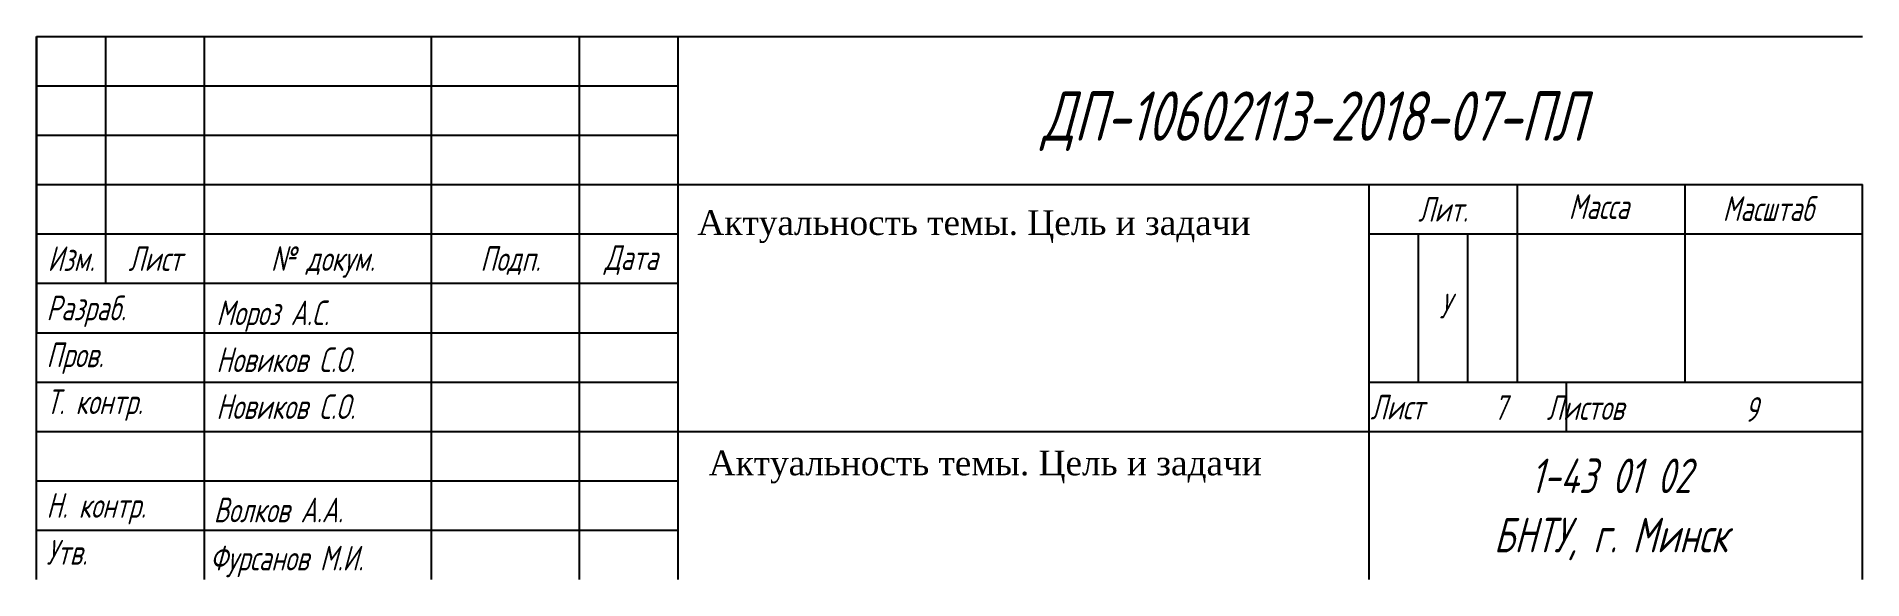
# Model space of a CAD drawing. Header units: millimetres. Extents: x 1971 to 5749, y 1171 to 1783.
# Drawn here: x 2621.5 to 2806.5, y 1176.4 to 1231.4 of the extents above; entities that cross this region are included whole.
import ezdxf
from ezdxf.enums import TextEntityAlignment as Align

# ---------------------------------------------------------------- set-up
doc = ezdxf.new("R2010")
doc.units = ezdxf.units.MM
doc.styles.get("Standard").update_dxf_attribs({"font": 'arial.ttf'})
doc.styles.add('А2.5', font='geniso.shx', dxfattribs={"width": 0.8, "oblique": 15, "height": 2.5})
doc.styles.add('А3.5', font='geniso.shx', dxfattribs={"width": 0.8, "oblique": 15, "height": 3.5, "bigfont": '@extfont2.shx'})
doc.styles.add('А5', font='geniso.shx', dxfattribs={"width": 0.8, "oblique": 15, "height": 5, "bigfont": '@extfont2.shx'})

msp = doc.modelspace()

# ---------------------------------------------------------------- texts
at = {"oblique": 15, "width": 0.8}
for s, height, style, p in [('ДП-10602113-2018-07-ПЛ', 5, 'А5', (2750.88, 1223.35)), ('Лит.', 2.5, 'А2.5', (2764.04, 1213.91)), ('Масса', 2.5, 'А2.5', (2779.82, 1214.18)), ('Масштаб', 2.5, 'А2.5', (2796.97, 1213.98)), ('Изм.', 2.5, 'А2.5', (2625.04, 1208.91)), ('Лист', 2.5, 'А2.5', (2633.54, 1208.91)), ('№ докум.', 2.5, 'А2.5', (2650.54, 1208.91)), ('Подп.', 2.5, 'А2.5', (2669.54, 1208.91)), ('Дата', 2.5, 'А2.5', (2681.78, 1209.02)), ('     У   ', 2.5, 'А2.5', (2763.08, 1204.1)), ('Лист            ', 2.5, 'А2.5', (2766.25, 1193.87)), ('7', 2.5, 'А2.5', (2769.82, 1193.82)), ('Листов                       ', 2.5, 'А2.5', (2791.59, 1193.82)), ('9', 2.5, 'А2.5', (2795.26, 1193.63)), ('1-43 01 02', 3.5, 'А3.5', (2781.04, 1186.91)), ('БНТУ, г. Минск', 3.5, 'А3.5', (2781.04, 1180.91))]:
    msp.add_text(s, height=height, dxfattribs=dict(at, style=style)).set_placement(p, align=Align.MIDDLE_CENTER)
at = {"style": 'А2.5', "oblique": 15, "width": 0.8}
for s, p in [('Разраб.', (2622.54, 1203.91)), ('Мороз А.С.', (2639.75, 1203.42)), ('Пров.', (2622.54, 1199.16)), ('Новиков С.О.', (2639.75, 1198.67)), ('Т. контр.', (2622.54, 1194.41)), ('Новиков С.О.', (2639.75, 1193.92)), ('Н. контр.', (2622.54, 1183.91)), ('Волков А.А.', (2639.49, 1183.45)), ('Утв.', (2622.54, 1179.16)), ('Фурсанов М.И.', (2639.09, 1178.57))]:
    msp.add_text(s, height=2.5, dxfattribs=at).set_placement(p, align=Align.MIDDLE_LEFT)
at = {"char_height": 2.5, "attachment_point": 1}
for insert in [(2688.5, 1213.81), (2689.64, 1189.46)]:
    msp.add_mtext_dynamic_manual_height_columns('{\\fTimes New Roman|b0|i0|c204|p18;Актуальность темы. Цель и задачи }', width=65.5299, gutter_width=12.5, heights=[0], dxfattribs=dict(at, insert=insert))

# ---------------------------------------------------------------- linework, layer by layer
for p, q in [((2621.54, 1231.41), (2806.54, 1231.41)), ((2621.54, 1176.41), (2621.54, 1231.41)), ((2621.54, 1231.41), (2621.54, 1201.41)), ((2628.54, 1231.41), (2628.54, 1206.41)), ((2638.54, 1176.41), (2638.54, 1231.41)), ((2661.54, 1176.41), (2661.54, 1231.41)), ((2676.54, 1176.41), (2676.54, 1231.41)), ((2686.54, 1176.41), (2686.54, 1231.41)), ((2621.54, 1226.41), (2686.54, 1226.41)), ((2621.54, 1221.41), (2686.54, 1221.41)), ((2621.54, 1216.41), (2686.54, 1216.41)), ((2686.54, 1216.41), (2806.54, 1216.41)), ((2756.54, 1176.41), (2756.54, 1216.41)), ((2771.54, 1216.41), (2771.54, 1196.41)), ((2788.54, 1216.41), (2788.54, 1196.41)), ((2806.54, 1176.41), (2806.54, 1216.41)), ((2621.54, 1211.41), (2686.54, 1211.41)), ((2756.54, 1211.41), (2806.54, 1211.41)), ((2761.54, 1196.41), (2761.54, 1211.41)), ((2766.54, 1196.41), (2766.54, 1211.41)), ((2621.54, 1206.41), (2686.54, 1206.41)), ((2621.54, 1201.41), (2686.54, 1201.41)), ((2621.54, 1196.41), (2686.54, 1196.41)), ((2756.54, 1196.41), (2806.54, 1196.41)), ((2776.54, 1191.41), (2776.54, 1196.41)), ((2621.54, 1191.41), (2686.54, 1191.41)), ((2686.54, 1191.41), (2806.54, 1191.41)), ((2621.54, 1186.41), (2686.54, 1186.41)), ((2621.54, 1181.41), (2686.54, 1181.41))]:
    msp.add_line(p, q)

msp.set_redraw_order([(e.dxf.handle, doc.entitydb.next_handle()) for e in msp.query("TEXT MTEXT ATTDEF DIMENSION ARC_DIMENSION")])  # texts and dimensions are drawn at this point

doc.saveas('drawing.dxf')
